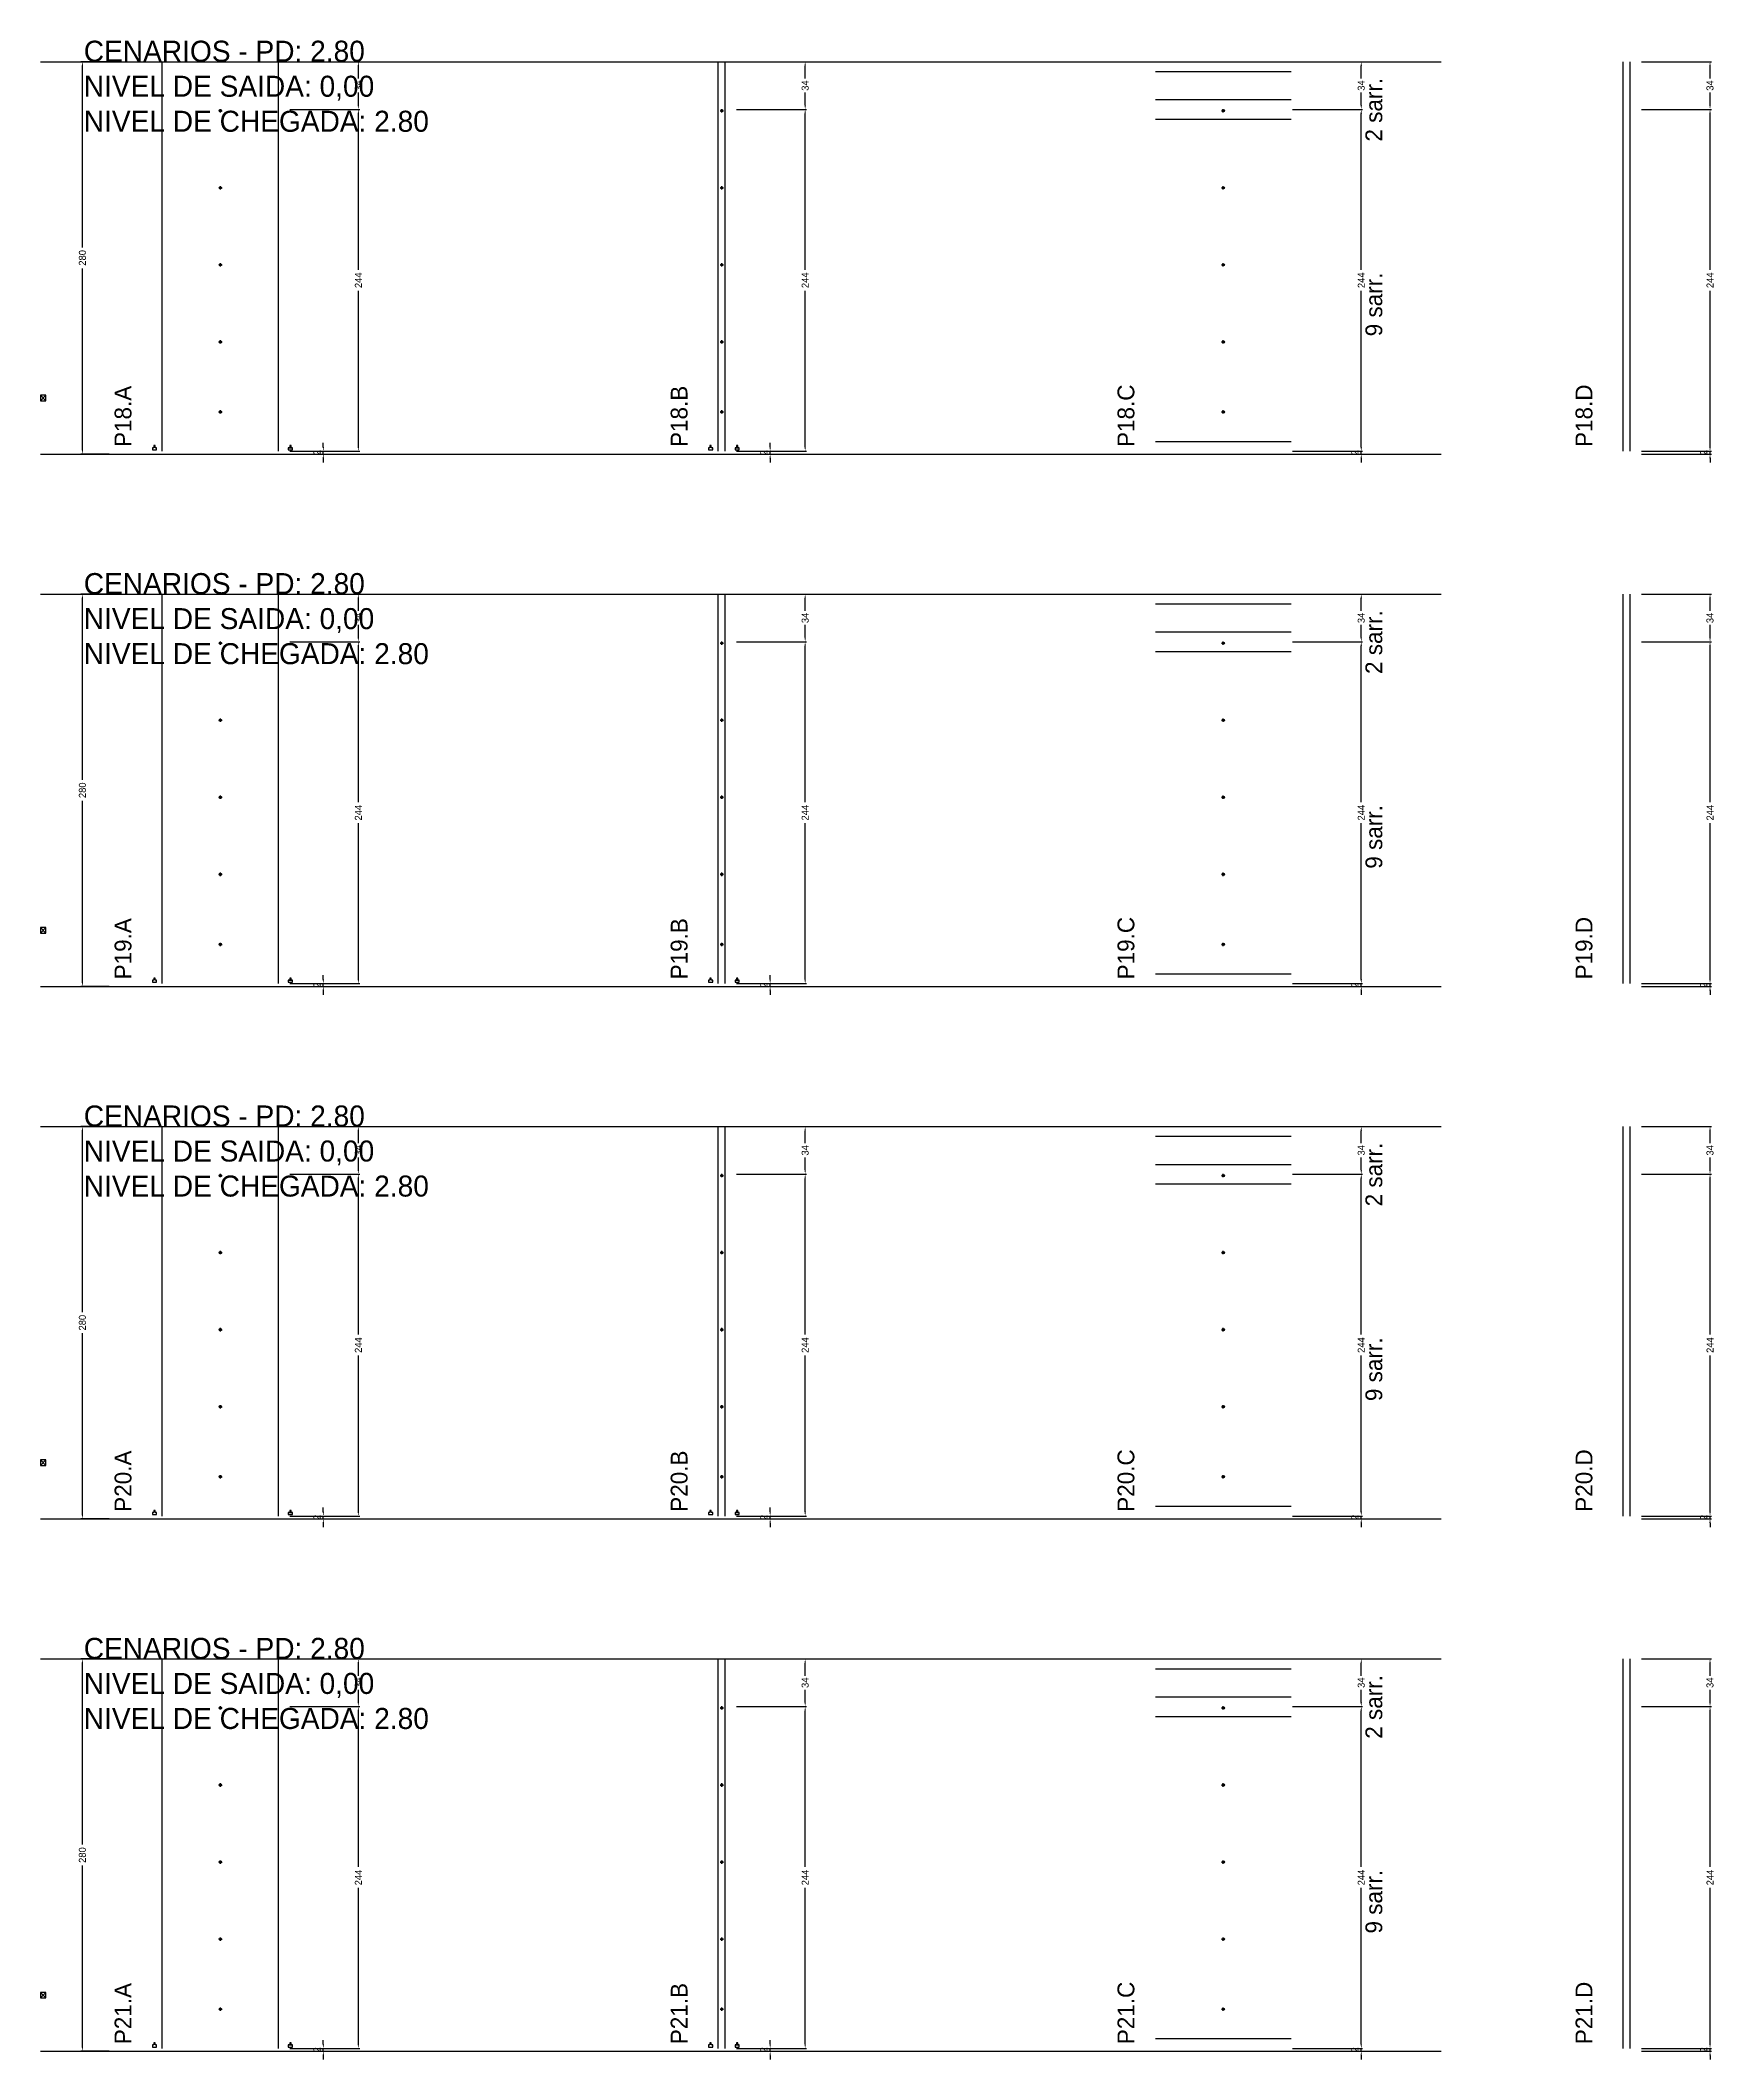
# Model space of a CAD drawing. Header units: centimetres. Extents: x -7000 to 4307, y -13306 to 295.
# Drawn here: x -7000 to -5805, y -7986 to -6545 of the extents above; entities that cross this region are included whole.
import ezdxf

# ---------------------------------------------------------------- set-up
doc = ezdxf.new("R2010")
doc.units = ezdxf.units.CM
doc.linetypes.add('DASHED', pattern=[2, -2])
for name, color, linetype in [('COTA', 241, 'Continuous'), ('COTAS FURACAO', 16, 'Continuous'), ('NOMENCLATURA', 7, 'Continuous'), ('Nível', 160, 'Continuous'), ('SARR_2.2x7', 40, 'Continuous')]:
    doc.layers.add(name, color=color, linetype=linetype)
doc.dimstyles.new('PAINEL-NOVA', dxfattribs={"dimtxt": 5, "dimasz": 3, "dimexe": 1, "dimexo": 1, "dimgap": 1, "dimtad": 1, "dimcen": 2.5, "dimazin": 3, "dimtfac": 1, "dimtmove": 0, "dimatfit": 3})

msp = doc.modelspace()

# ---------------------------------------------------------------- texts
at = {"layer": 'NOMENCLATURA'}
for s, p in [('CENARIOS - PD: 2.80', (-6969, -6560)), ('NIVEL DE SAIDA: 0,00', (-6969, -6585)), ('NIVEL DE CHEGADA: 2.80', (-6969, -6610)), ('CENARIOS - PD: 2.80', (-6969, -6940)), ('NIVEL DE SAIDA: 0,00', (-6969, -6965)), ('NIVEL DE CHEGADA: 2.80', (-6969, -6990)), ('CENARIOS - PD: 2.80', (-6969, -7320)), ('NIVEL DE SAIDA: 0,00', (-6969, -7345)), ('NIVEL DE CHEGADA: 2.80', (-6969, -7370)), ('CENARIOS - PD: 2.80', (-6969, -7700)), ('NIVEL DE SAIDA: 0,00', (-6969, -7725)), ('NIVEL DE CHEGADA: 2.80', (-6969, -7750))]:
    msp.add_text(s, height=15, dxfattribs=at).set_placement(p)
for s, p in [('2 sarr.', (-6042, -6617)), ('9 sarr.', (-6042, -6756)), ('P18.A', (-6935, -6835)), ('P18.B', (-6538, -6835)), ('P18.C', (-6219, -6835)), ('P18.D', (-5892, -6835)), ('2 sarr.', (-6042, -6997)), ('9 sarr.', (-6042, -7136)), ('P19.A', (-6935, -7215)), ('P19.B', (-6538, -7215)), ('P19.C', (-6219, -7215)), ('P19.D', (-5892, -7215)), ('2 sarr.', (-6042, -7377)), ('9 sarr.', (-6042, -7516)), ('P20.A', (-6935, -7595)), ('P20.C', (-6219, -7595)), ('P20.D', (-5892, -7595)), ('P20.B', (-6538, -7595)), ('2 sarr.', (-6042, -7757)), ('9 sarr.', (-6042, -7896)), ('P21.A', (-6935, -7975)), ('P21.B', (-6538, -7975)), ('P21.C', (-6219, -7975)), ('P21.D', (-5892, -7975))]:
    msp.add_text(s, height=12, rotation=90, dxfattribs=at).set_placement(p)

# ---------------------------------------------------------------- blocks, each defined once
blk = doc.blocks.new('_CLOSEDFILLED')
at = {"color": 0, "linetype": 'BYBLOCK'}
blk.add_solid([(-1, 0.16), (0, 0), (-1, -0.16)], dxfattribs=at)
blk = doc.blocks.new('*D681')
for p, q in [((-6951, -7700), (-6971, -7700)), ((-6970, -7832.5), (-6970, -7703)), ((-6970, -7977), (-6970, -7847.5)), ((-6951, -7980), (-6971, -7980))]:
    blk.add_line(p, q)
at = {"layer": 'Defpoints'}
for p in [(-6950, -7700), (-6970, -7980), (-6950, -7980)]:
    blk.add_point(p, dxfattribs=at)
at = {"layer": 'COTA', "xscale": 3, "yscale": 3}
for p, rotation in [((-6970, -7700), 90), ((-6970, -7980), 270)]:
    blk.add_blockref('_CLOSEDFILLED', p, dxfattribs=dict(at, rotation=rotation))
at = {"layer": 'COTA', "insert": (-6970, -7840), "char_height": 5, "attachment_point": 5, "rotation": 90}
blk.add_mtext('280', dxfattribs=at)
blk = doc.blocks.new('MULDURA')
at = {"layer": 'Paineis'}
for p, q in [((0, 0), (4, 4)), ((4, 0), (0, 4))]:
    blk.add_line(p, q, dxfattribs=at)
blk.add_lwpolyline([(0, 0), (4, 0), (4, 4), (0, 4)], close=True, dxfattribs=at)
blk = doc.blocks.new('*D683')
for p, q in [((-6822, -7734), (-6772, -7734)), ((-6773, -7848.5), (-6773, -7737)), ((-6773, -7975), (-6773, -7863.5)), ((-6822, -7978), (-6772, -7978))]:
    blk.add_line(p, q)
at = {"layer": 'Defpoints'}
for p in [(-6823, -7734), (-6823, -7978), (-6773, -7978)]:
    blk.add_point(p, dxfattribs=at)
at = {"layer": 'COTA', "xscale": 3, "yscale": 3}
for p, rotation in [((-6773, -7734), 90), ((-6773, -7978), 270)]:
    blk.add_blockref('_CLOSEDFILLED', p, dxfattribs=dict(at, rotation=rotation))
at = {"layer": 'COTA', "insert": (-6773, -7856), "char_height": 5, "attachment_point": 5, "rotation": 90}
blk.add_mtext('244', dxfattribs=at)
blk = doc.blocks.new('*D684')
for p, q in [((-6822, -7700), (-6772, -7700)), ((-6773, -7712), (-6773, -7703)), ((-6773, -7731), (-6773, -7722)), ((-6822, -7734), (-6772, -7734))]:
    blk.add_line(p, q)
at = {"layer": 'Defpoints'}
for p in [(-6823, -7700), (-6823, -7734), (-6773, -7734)]:
    blk.add_point(p, dxfattribs=at)
at = {"layer": 'COTA', "xscale": 3, "yscale": 3}
for p, rotation in [((-6773, -7700), 90), ((-6773, -7734), 270)]:
    blk.add_blockref('_CLOSEDFILLED', p, dxfattribs=dict(at, rotation=rotation))
at = {"layer": 'COTA', "insert": (-6773, -7717), "char_height": 5, "attachment_point": 5, "rotation": 90}
blk.add_mtext('34', dxfattribs=at)
blk = doc.blocks.new('SLIPTEE')
at = {"layer": 'Paineis'}
blk.add_lwpolyline([(0, 0), (3, 0), (3, 1.5), (2, 1.5), (2, 3), (1, 3), (1, 1.5), (0, 1.5)], close=True, dxfattribs=at)
blk = doc.blocks.new('SLIPTDD')
at = {"layer": 'Paineis'}
blk.add_line((0, 1.5), (3, 1.5), dxfattribs=at)
blk.add_lwpolyline([(0, 0), (3, 0), (3, 1.5), (2, 1.5), (2, 3), (1, 3), (1, 1.5), (0, 1.5)], close=True, dxfattribs=at)
blk = doc.blocks.new('furacao')
at = {"layer": 'COTAS FURACAO'}
for p, q in [((-1.2, 0), (1.2, 0)), ((0, -1.2), (0, 1.2))]:
    blk.add_line(p, q, dxfattribs=at)
blk.add_circle((0, 0), 0.8, dxfattribs=at)
blk = doc.blocks.new('*D686')
for p, q in [((-6503, -7734), (-6453, -7734)), ((-6454, -7848.5), (-6454, -7737)), ((-6454, -7975), (-6454, -7863.5)), ((-6503, -7978), (-6453, -7978))]:
    blk.add_line(p, q)
at = {"layer": 'Defpoints'}
for p in [(-6504, -7734), (-6504, -7978), (-6454, -7978)]:
    blk.add_point(p, dxfattribs=at)
at = {"layer": 'COTA', "xscale": 3, "yscale": 3}
for p, rotation in [((-6454, -7734), 90), ((-6454, -7978), 270)]:
    blk.add_blockref('_CLOSEDFILLED', p, dxfattribs=dict(at, rotation=rotation))
at = {"layer": 'COTA', "insert": (-6454, -7856), "char_height": 5, "attachment_point": 5, "rotation": 90}
blk.add_mtext('244', dxfattribs=at)
blk = doc.blocks.new('*D687')
for p, q in [((-6503, -7700), (-6453, -7700)), ((-6454, -7712), (-6454, -7703)), ((-6454, -7731), (-6454, -7722)), ((-6503, -7734), (-6453, -7734))]:
    blk.add_line(p, q)
at = {"layer": 'Defpoints'}
for p in [(-6504, -7700), (-6504, -7734), (-6454, -7734)]:
    blk.add_point(p, dxfattribs=at)
at = {"layer": 'COTA', "xscale": 3, "yscale": 3}
for p, rotation in [((-6454, -7700), 90), ((-6454, -7734), 270)]:
    blk.add_blockref('_CLOSEDFILLED', p, dxfattribs=dict(at, rotation=rotation))
at = {"layer": 'COTA', "insert": (-6454, -7717), "char_height": 5, "attachment_point": 5, "rotation": 90}
blk.add_mtext('34', dxfattribs=at)
blk = doc.blocks.new('*D689')
for p, q in [((-6106, -7734), (-6056, -7734)), ((-6057, -7848.5), (-6057, -7737)), ((-6057, -7975), (-6057, -7863.5)), ((-6106, -7978), (-6056, -7978))]:
    blk.add_line(p, q)
at = {"layer": 'Defpoints'}
for p in [(-6107, -7734), (-6107, -7978), (-6057, -7978)]:
    blk.add_point(p, dxfattribs=at)
at = {"layer": 'COTA', "xscale": 3, "yscale": 3}
for p, rotation in [((-6057, -7734), 90), ((-6057, -7978), 270)]:
    blk.add_blockref('_CLOSEDFILLED', p, dxfattribs=dict(at, rotation=rotation))
at = {"layer": 'COTA', "insert": (-6057, -7856), "char_height": 5, "attachment_point": 5, "rotation": 90}
blk.add_mtext('244', dxfattribs=at)
blk = doc.blocks.new('*D690')
for p, q in [((-6106, -7700), (-6056, -7700)), ((-6057, -7712), (-6057, -7703)), ((-6057, -7731), (-6057, -7722)), ((-6106, -7734), (-6056, -7734))]:
    blk.add_line(p, q)
at = {"layer": 'Defpoints'}
for p in [(-6107, -7700), (-6107, -7734), (-6057, -7734)]:
    blk.add_point(p, dxfattribs=at)
at = {"layer": 'COTA', "xscale": 3, "yscale": 3}
for p, rotation in [((-6057, -7700), 90), ((-6057, -7734), 270)]:
    blk.add_blockref('_CLOSEDFILLED', p, dxfattribs=dict(at, rotation=rotation))
at = {"layer": 'COTA', "insert": (-6057, -7717), "char_height": 5, "attachment_point": 5, "rotation": 90}
blk.add_mtext('34', dxfattribs=at)
blk = doc.blocks.new('*D692')
for p, q in [((-5857, -7734), (-5807, -7734)), ((-5808, -7848.5), (-5808, -7737)), ((-5808, -7975), (-5808, -7863.5)), ((-5857, -7978), (-5807, -7978))]:
    blk.add_line(p, q)
at = {"layer": 'Defpoints'}
for p in [(-5858, -7734), (-5858, -7978), (-5808, -7978)]:
    blk.add_point(p, dxfattribs=at)
at = {"layer": 'COTA', "xscale": 3, "yscale": 3}
for p, rotation in [((-5808, -7734), 90), ((-5808, -7978), 270)]:
    blk.add_blockref('_CLOSEDFILLED', p, dxfattribs=dict(at, rotation=rotation))
at = {"layer": 'COTA', "insert": (-5808, -7856), "char_height": 5, "attachment_point": 5, "rotation": 90}
blk.add_mtext('244', dxfattribs=at)
blk = doc.blocks.new('*D693')
for p, q in [((-5857, -7700), (-5807, -7700)), ((-5808, -7712), (-5808, -7703)), ((-5808, -7731), (-5808, -7722)), ((-5857, -7734), (-5807, -7734))]:
    blk.add_line(p, q)
at = {"layer": 'Defpoints'}
for p in [(-5858, -7700), (-5858, -7734), (-5808, -7734)]:
    blk.add_point(p, dxfattribs=at)
at = {"layer": 'COTA', "xscale": 3, "yscale": 3}
for p, rotation in [((-5808, -7700), 90), ((-5808, -7734), 270)]:
    blk.add_blockref('_CLOSEDFILLED', p, dxfattribs=dict(at, rotation=rotation))
at = {"layer": 'COTA', "insert": (-5808, -7717), "char_height": 5, "attachment_point": 5, "rotation": 90}
blk.add_mtext('34', dxfattribs=at)
blk = doc.blocks.new('*D647')
for p, q in [((-6951, -7320), (-6971, -7320)), ((-6970, -7452.5), (-6970, -7323)), ((-6970, -7597), (-6970, -7467.5)), ((-6951, -7600), (-6971, -7600))]:
    blk.add_line(p, q)
at = {"layer": 'Defpoints'}
for p in [(-6950, -7320), (-6970, -7600), (-6950, -7600)]:
    blk.add_point(p, dxfattribs=at)
at = {"layer": 'COTA', "xscale": 3, "yscale": 3}
for p, rotation in [((-6970, -7320), 90), ((-6970, -7600), 270)]:
    blk.add_blockref('_CLOSEDFILLED', p, dxfattribs=dict(at, rotation=rotation))
at = {"layer": 'COTA', "insert": (-6970, -7460), "char_height": 5, "attachment_point": 5, "rotation": 90}
blk.add_mtext('280', dxfattribs=at)
blk = doc.blocks.new('*D649')
for p, q in [((-6822, -7354), (-6772, -7354)), ((-6773, -7468.5), (-6773, -7357)), ((-6773, -7595), (-6773, -7483.5)), ((-6822, -7598), (-6772, -7598))]:
    blk.add_line(p, q)
at = {"layer": 'Defpoints'}
for p in [(-6823, -7354), (-6823, -7598), (-6773, -7598)]:
    blk.add_point(p, dxfattribs=at)
at = {"layer": 'COTA', "xscale": 3, "yscale": 3}
for p, rotation in [((-6773, -7354), 90), ((-6773, -7598), 270)]:
    blk.add_blockref('_CLOSEDFILLED', p, dxfattribs=dict(at, rotation=rotation))
at = {"layer": 'COTA', "insert": (-6773, -7476), "char_height": 5, "attachment_point": 5, "rotation": 90}
blk.add_mtext('244', dxfattribs=at)
blk = doc.blocks.new('*D650')
for p, q in [((-6822, -7320), (-6772, -7320)), ((-6773, -7332), (-6773, -7323)), ((-6773, -7351), (-6773, -7342)), ((-6822, -7354), (-6772, -7354))]:
    blk.add_line(p, q)
at = {"layer": 'Defpoints'}
for p in [(-6823, -7320), (-6823, -7354), (-6773, -7354)]:
    blk.add_point(p, dxfattribs=at)
at = {"layer": 'COTA', "xscale": 3, "yscale": 3}
for p, rotation in [((-6773, -7320), 90), ((-6773, -7354), 270)]:
    blk.add_blockref('_CLOSEDFILLED', p, dxfattribs=dict(at, rotation=rotation))
at = {"layer": 'COTA', "insert": (-6773, -7337), "char_height": 5, "attachment_point": 5, "rotation": 90}
blk.add_mtext('34', dxfattribs=at)
blk = doc.blocks.new('*D652')
for p, q in [((-6503, -7354), (-6453, -7354)), ((-6454, -7468.5), (-6454, -7357)), ((-6454, -7595), (-6454, -7483.5)), ((-6503, -7598), (-6453, -7598))]:
    blk.add_line(p, q)
at = {"layer": 'Defpoints'}
for p in [(-6504, -7354), (-6504, -7598), (-6454, -7598)]:
    blk.add_point(p, dxfattribs=at)
at = {"layer": 'COTA', "xscale": 3, "yscale": 3}
for p, rotation in [((-6454, -7354), 90), ((-6454, -7598), 270)]:
    blk.add_blockref('_CLOSEDFILLED', p, dxfattribs=dict(at, rotation=rotation))
at = {"layer": 'COTA', "insert": (-6454, -7476), "char_height": 5, "attachment_point": 5, "rotation": 90}
blk.add_mtext('244', dxfattribs=at)
blk = doc.blocks.new('*D653')
for p, q in [((-6503, -7320), (-6453, -7320)), ((-6454, -7332), (-6454, -7323)), ((-6454, -7351), (-6454, -7342)), ((-6503, -7354), (-6453, -7354))]:
    blk.add_line(p, q)
at = {"layer": 'Defpoints'}
for p in [(-6504, -7320), (-6504, -7354), (-6454, -7354)]:
    blk.add_point(p, dxfattribs=at)
at = {"layer": 'COTA', "xscale": 3, "yscale": 3}
for p, rotation in [((-6454, -7320), 90), ((-6454, -7354), 270)]:
    blk.add_blockref('_CLOSEDFILLED', p, dxfattribs=dict(at, rotation=rotation))
at = {"layer": 'COTA', "insert": (-6454, -7337), "char_height": 5, "attachment_point": 5, "rotation": 90}
blk.add_mtext('34', dxfattribs=at)
blk = doc.blocks.new('*D655')
for p, q in [((-6106, -7354), (-6056, -7354)), ((-6057, -7468.5), (-6057, -7357)), ((-6057, -7595), (-6057, -7483.5)), ((-6106, -7598), (-6056, -7598))]:
    blk.add_line(p, q)
at = {"layer": 'Defpoints'}
for p in [(-6107, -7354), (-6107, -7598), (-6057, -7598)]:
    blk.add_point(p, dxfattribs=at)
at = {"layer": 'COTA', "xscale": 3, "yscale": 3}
for p, rotation in [((-6057, -7354), 90), ((-6057, -7598), 270)]:
    blk.add_blockref('_CLOSEDFILLED', p, dxfattribs=dict(at, rotation=rotation))
at = {"layer": 'COTA', "insert": (-6057, -7476), "char_height": 5, "attachment_point": 5, "rotation": 90}
blk.add_mtext('244', dxfattribs=at)
blk = doc.blocks.new('*D656')
for p, q in [((-6106, -7320), (-6056, -7320)), ((-6057, -7332), (-6057, -7323)), ((-6057, -7351), (-6057, -7342)), ((-6106, -7354), (-6056, -7354))]:
    blk.add_line(p, q)
at = {"layer": 'Defpoints'}
for p in [(-6107, -7320), (-6107, -7354), (-6057, -7354)]:
    blk.add_point(p, dxfattribs=at)
at = {"layer": 'COTA', "xscale": 3, "yscale": 3}
for p, rotation in [((-6057, -7320), 90), ((-6057, -7354), 270)]:
    blk.add_blockref('_CLOSEDFILLED', p, dxfattribs=dict(at, rotation=rotation))
at = {"layer": 'COTA', "insert": (-6057, -7337), "char_height": 5, "attachment_point": 5, "rotation": 90}
blk.add_mtext('34', dxfattribs=at)
blk = doc.blocks.new('*D658')
for p, q in [((-5857, -7354), (-5807, -7354)), ((-5808, -7468.5), (-5808, -7357)), ((-5808, -7595), (-5808, -7483.5)), ((-5857, -7598), (-5807, -7598))]:
    blk.add_line(p, q)
at = {"layer": 'Defpoints'}
for p in [(-5858, -7354), (-5858, -7598), (-5808, -7598)]:
    blk.add_point(p, dxfattribs=at)
at = {"layer": 'COTA', "xscale": 3, "yscale": 3}
for p, rotation in [((-5808, -7354), 90), ((-5808, -7598), 270)]:
    blk.add_blockref('_CLOSEDFILLED', p, dxfattribs=dict(at, rotation=rotation))
at = {"layer": 'COTA', "insert": (-5808, -7476), "char_height": 5, "attachment_point": 5, "rotation": 90}
blk.add_mtext('244', dxfattribs=at)
blk = doc.blocks.new('*D659')
for p, q in [((-5857, -7320), (-5807, -7320)), ((-5808, -7332), (-5808, -7323)), ((-5808, -7351), (-5808, -7342)), ((-5857, -7354), (-5807, -7354))]:
    blk.add_line(p, q)
at = {"layer": 'Defpoints'}
for p in [(-5858, -7320), (-5858, -7354), (-5808, -7354)]:
    blk.add_point(p, dxfattribs=at)
at = {"layer": 'COTA', "xscale": 3, "yscale": 3}
for p, rotation in [((-5808, -7320), 90), ((-5808, -7354), 270)]:
    blk.add_blockref('_CLOSEDFILLED', p, dxfattribs=dict(at, rotation=rotation))
at = {"layer": 'COTA', "insert": (-5808, -7337), "char_height": 5, "attachment_point": 5, "rotation": 90}
blk.add_mtext('34', dxfattribs=at)
blk = doc.blocks.new('*D613')
for p, q in [((-6951, -6940), (-6971, -6940)), ((-6970, -7072.5), (-6970, -6943)), ((-6970, -7217), (-6970, -7087.5)), ((-6951, -7220), (-6971, -7220))]:
    blk.add_line(p, q)
at = {"layer": 'Defpoints'}
for p in [(-6950, -6940), (-6970, -7220), (-6950, -7220)]:
    blk.add_point(p, dxfattribs=at)
at = {"layer": 'COTA', "xscale": 3, "yscale": 3}
for p, rotation in [((-6970, -6940), 90), ((-6970, -7220), 270)]:
    blk.add_blockref('_CLOSEDFILLED', p, dxfattribs=dict(at, rotation=rotation))
at = {"layer": 'COTA', "insert": (-6970, -7080), "char_height": 5, "attachment_point": 5, "rotation": 90}
blk.add_mtext('280', dxfattribs=at)
blk = doc.blocks.new('*D615')
for p, q in [((-6822, -6974), (-6772, -6974)), ((-6773, -7088.5), (-6773, -6977)), ((-6773, -7215), (-6773, -7103.5)), ((-6822, -7218), (-6772, -7218))]:
    blk.add_line(p, q)
at = {"layer": 'Defpoints'}
for p in [(-6823, -6974), (-6823, -7218), (-6773, -7218)]:
    blk.add_point(p, dxfattribs=at)
at = {"layer": 'COTA', "xscale": 3, "yscale": 3}
for p, rotation in [((-6773, -6974), 90), ((-6773, -7218), 270)]:
    blk.add_blockref('_CLOSEDFILLED', p, dxfattribs=dict(at, rotation=rotation))
at = {"layer": 'COTA', "insert": (-6773, -7096), "char_height": 5, "attachment_point": 5, "rotation": 90}
blk.add_mtext('244', dxfattribs=at)
blk = doc.blocks.new('*D616')
for p, q in [((-6822, -6940), (-6772, -6940)), ((-6773, -6952), (-6773, -6943)), ((-6822, -6974), (-6772, -6974)), ((-6773, -6971), (-6773, -6962))]:
    blk.add_line(p, q)
at = {"layer": 'Defpoints'}
for p in [(-6823, -6940), (-6823, -6974), (-6773, -6974)]:
    blk.add_point(p, dxfattribs=at)
at = {"layer": 'COTA', "xscale": 3, "yscale": 3}
for p, rotation in [((-6773, -6940), 90), ((-6773, -6974), 270)]:
    blk.add_blockref('_CLOSEDFILLED', p, dxfattribs=dict(at, rotation=rotation))
at = {"layer": 'COTA', "insert": (-6773, -6957), "char_height": 5, "attachment_point": 5, "rotation": 90}
blk.add_mtext('34', dxfattribs=at)
blk = doc.blocks.new('*D618')
for p, q in [((-6503, -6974), (-6453, -6974)), ((-6454, -7088.5), (-6454, -6977)), ((-6454, -7215), (-6454, -7103.5)), ((-6503, -7218), (-6453, -7218))]:
    blk.add_line(p, q)
at = {"layer": 'Defpoints'}
for p in [(-6504, -6974), (-6504, -7218), (-6454, -7218)]:
    blk.add_point(p, dxfattribs=at)
at = {"layer": 'COTA', "xscale": 3, "yscale": 3}
for p, rotation in [((-6454, -6974), 90), ((-6454, -7218), 270)]:
    blk.add_blockref('_CLOSEDFILLED', p, dxfattribs=dict(at, rotation=rotation))
at = {"layer": 'COTA', "insert": (-6454, -7096), "char_height": 5, "attachment_point": 5, "rotation": 90}
blk.add_mtext('244', dxfattribs=at)
blk = doc.blocks.new('*D619')
for p, q in [((-6503, -6940), (-6453, -6940)), ((-6454, -6952), (-6454, -6943)), ((-6503, -6974), (-6453, -6974)), ((-6454, -6971), (-6454, -6962))]:
    blk.add_line(p, q)
at = {"layer": 'Defpoints'}
for p in [(-6504, -6940), (-6504, -6974), (-6454, -6974)]:
    blk.add_point(p, dxfattribs=at)
at = {"layer": 'COTA', "xscale": 3, "yscale": 3}
for p, rotation in [((-6454, -6940), 90), ((-6454, -6974), 270)]:
    blk.add_blockref('_CLOSEDFILLED', p, dxfattribs=dict(at, rotation=rotation))
at = {"layer": 'COTA', "insert": (-6454, -6957), "char_height": 5, "attachment_point": 5, "rotation": 90}
blk.add_mtext('34', dxfattribs=at)
blk = doc.blocks.new('*D621')
for p, q in [((-6106, -6974), (-6056, -6974)), ((-6057, -7088.5), (-6057, -6977)), ((-6057, -7215), (-6057, -7103.5)), ((-6106, -7218), (-6056, -7218))]:
    blk.add_line(p, q)
at = {"layer": 'Defpoints'}
for p in [(-6107, -6974), (-6107, -7218), (-6057, -7218)]:
    blk.add_point(p, dxfattribs=at)
at = {"layer": 'COTA', "xscale": 3, "yscale": 3}
for p, rotation in [((-6057, -6974), 90), ((-6057, -7218), 270)]:
    blk.add_blockref('_CLOSEDFILLED', p, dxfattribs=dict(at, rotation=rotation))
at = {"layer": 'COTA', "insert": (-6057, -7096), "char_height": 5, "attachment_point": 5, "rotation": 90}
blk.add_mtext('244', dxfattribs=at)
blk = doc.blocks.new('*D622')
for p, q in [((-6106, -6940), (-6056, -6940)), ((-6057, -6952), (-6057, -6943)), ((-6106, -6974), (-6056, -6974)), ((-6057, -6971), (-6057, -6962))]:
    blk.add_line(p, q)
at = {"layer": 'Defpoints'}
for p in [(-6107, -6940), (-6107, -6974), (-6057, -6974)]:
    blk.add_point(p, dxfattribs=at)
at = {"layer": 'COTA', "xscale": 3, "yscale": 3}
for p, rotation in [((-6057, -6940), 90), ((-6057, -6974), 270)]:
    blk.add_blockref('_CLOSEDFILLED', p, dxfattribs=dict(at, rotation=rotation))
at = {"layer": 'COTA', "insert": (-6057, -6957), "char_height": 5, "attachment_point": 5, "rotation": 90}
blk.add_mtext('34', dxfattribs=at)
blk = doc.blocks.new('*D624')
for p, q in [((-5857, -6974), (-5807, -6974)), ((-5808, -7088.5), (-5808, -6977)), ((-5808, -7215), (-5808, -7103.5)), ((-5857, -7218), (-5807, -7218))]:
    blk.add_line(p, q)
at = {"layer": 'Defpoints'}
for p in [(-5858, -6974), (-5858, -7218), (-5808, -7218)]:
    blk.add_point(p, dxfattribs=at)
at = {"layer": 'COTA', "xscale": 3, "yscale": 3}
for p, rotation in [((-5808, -6974), 90), ((-5808, -7218), 270)]:
    blk.add_blockref('_CLOSEDFILLED', p, dxfattribs=dict(at, rotation=rotation))
at = {"layer": 'COTA', "insert": (-5808, -7096), "char_height": 5, "attachment_point": 5, "rotation": 90}
blk.add_mtext('244', dxfattribs=at)
blk = doc.blocks.new('*D625')
for p, q in [((-5857, -6940), (-5807, -6940)), ((-5808, -6952), (-5808, -6943)), ((-5857, -6974), (-5807, -6974)), ((-5808, -6971), (-5808, -6962))]:
    blk.add_line(p, q)
at = {"layer": 'Defpoints'}
for p in [(-5858, -6940), (-5858, -6974), (-5808, -6974)]:
    blk.add_point(p, dxfattribs=at)
at = {"layer": 'COTA', "xscale": 3, "yscale": 3}
for p, rotation in [((-5808, -6940), 90), ((-5808, -6974), 270)]:
    blk.add_blockref('_CLOSEDFILLED', p, dxfattribs=dict(at, rotation=rotation))
at = {"layer": 'COTA', "insert": (-5808, -6957), "char_height": 5, "attachment_point": 5, "rotation": 90}
blk.add_mtext('34', dxfattribs=at)
blk = doc.blocks.new('*D579')
for p, q in [((-6951, -6560), (-6971, -6560)), ((-6970, -6692.5), (-6970, -6563)), ((-6970, -6837), (-6970, -6707.5)), ((-6951, -6840), (-6971, -6840))]:
    blk.add_line(p, q)
at = {"layer": 'Defpoints'}
for p in [(-6950, -6560), (-6970, -6840), (-6950, -6840)]:
    blk.add_point(p, dxfattribs=at)
at = {"layer": 'COTA', "xscale": 3, "yscale": 3}
for p, rotation in [((-6970, -6560), 90), ((-6970, -6840), 270)]:
    blk.add_blockref('_CLOSEDFILLED', p, dxfattribs=dict(at, rotation=rotation))
at = {"layer": 'COTA', "insert": (-6970, -6700), "char_height": 5, "attachment_point": 5, "rotation": 90}
blk.add_mtext('280', dxfattribs=at)
blk = doc.blocks.new('*D581')
for p, q in [((-6822, -6594), (-6772, -6594)), ((-6773, -6708.5), (-6773, -6597)), ((-6773, -6835), (-6773, -6723.5)), ((-6822, -6838), (-6772, -6838))]:
    blk.add_line(p, q)
at = {"layer": 'Defpoints'}
for p in [(-6823, -6594), (-6823, -6838), (-6773, -6838)]:
    blk.add_point(p, dxfattribs=at)
at = {"layer": 'COTA', "xscale": 3, "yscale": 3}
for p, rotation in [((-6773, -6594), 90), ((-6773, -6838), 270)]:
    blk.add_blockref('_CLOSEDFILLED', p, dxfattribs=dict(at, rotation=rotation))
at = {"layer": 'COTA', "insert": (-6773, -6716), "char_height": 5, "attachment_point": 5, "rotation": 90}
blk.add_mtext('244', dxfattribs=at)
blk = doc.blocks.new('*D582')
for p, q in [((-6822, -6560), (-6772, -6560)), ((-6773, -6572), (-6773, -6563)), ((-6773, -6591), (-6773, -6582)), ((-6822, -6594), (-6772, -6594))]:
    blk.add_line(p, q)
at = {"layer": 'Defpoints'}
for p in [(-6823, -6560), (-6823, -6594), (-6773, -6594)]:
    blk.add_point(p, dxfattribs=at)
at = {"layer": 'COTA', "xscale": 3, "yscale": 3}
for p, rotation in [((-6773, -6560), 90), ((-6773, -6594), 270)]:
    blk.add_blockref('_CLOSEDFILLED', p, dxfattribs=dict(at, rotation=rotation))
at = {"layer": 'COTA', "insert": (-6773, -6577), "char_height": 5, "attachment_point": 5, "rotation": 90}
blk.add_mtext('34', dxfattribs=at)
blk = doc.blocks.new('*D584')
for p, q in [((-6503, -6594), (-6453, -6594)), ((-6454, -6708.5), (-6454, -6597)), ((-6454, -6835), (-6454, -6723.5)), ((-6503, -6838), (-6453, -6838))]:
    blk.add_line(p, q)
at = {"layer": 'Defpoints'}
for p in [(-6504, -6594), (-6504, -6838), (-6454, -6838)]:
    blk.add_point(p, dxfattribs=at)
at = {"layer": 'COTA', "xscale": 3, "yscale": 3}
for p, rotation in [((-6454, -6594), 90), ((-6454, -6838), 270)]:
    blk.add_blockref('_CLOSEDFILLED', p, dxfattribs=dict(at, rotation=rotation))
at = {"layer": 'COTA', "insert": (-6454, -6716), "char_height": 5, "attachment_point": 5, "rotation": 90}
blk.add_mtext('244', dxfattribs=at)
blk = doc.blocks.new('*D585')
for p, q in [((-6503, -6560), (-6453, -6560)), ((-6454, -6572), (-6454, -6563)), ((-6454, -6591), (-6454, -6582)), ((-6503, -6594), (-6453, -6594))]:
    blk.add_line(p, q)
at = {"layer": 'Defpoints'}
for p in [(-6504, -6560), (-6504, -6594), (-6454, -6594)]:
    blk.add_point(p, dxfattribs=at)
at = {"layer": 'COTA', "xscale": 3, "yscale": 3}
for p, rotation in [((-6454, -6560), 90), ((-6454, -6594), 270)]:
    blk.add_blockref('_CLOSEDFILLED', p, dxfattribs=dict(at, rotation=rotation))
at = {"layer": 'COTA', "insert": (-6454, -6577), "char_height": 5, "attachment_point": 5, "rotation": 90}
blk.add_mtext('34', dxfattribs=at)
blk = doc.blocks.new('*D587')
for p, q in [((-6106, -6594), (-6056, -6594)), ((-6057, -6708.5), (-6057, -6597)), ((-6057, -6835), (-6057, -6723.5)), ((-6106, -6838), (-6056, -6838))]:
    blk.add_line(p, q)
at = {"layer": 'Defpoints'}
for p in [(-6107, -6594), (-6107, -6838), (-6057, -6838)]:
    blk.add_point(p, dxfattribs=at)
at = {"layer": 'COTA', "xscale": 3, "yscale": 3}
for p, rotation in [((-6057, -6594), 90), ((-6057, -6838), 270)]:
    blk.add_blockref('_CLOSEDFILLED', p, dxfattribs=dict(at, rotation=rotation))
at = {"layer": 'COTA', "insert": (-6057, -6716), "char_height": 5, "attachment_point": 5, "rotation": 90}
blk.add_mtext('244', dxfattribs=at)
blk = doc.blocks.new('*D588')
for p, q in [((-6106, -6560), (-6056, -6560)), ((-6057, -6572), (-6057, -6563)), ((-6057, -6591), (-6057, -6582)), ((-6106, -6594), (-6056, -6594))]:
    blk.add_line(p, q)
at = {"layer": 'Defpoints'}
for p in [(-6107, -6560), (-6107, -6594), (-6057, -6594)]:
    blk.add_point(p, dxfattribs=at)
at = {"layer": 'COTA', "xscale": 3, "yscale": 3}
for p, rotation in [((-6057, -6560), 90), ((-6057, -6594), 270)]:
    blk.add_blockref('_CLOSEDFILLED', p, dxfattribs=dict(at, rotation=rotation))
at = {"layer": 'COTA', "insert": (-6057, -6577), "char_height": 5, "attachment_point": 5, "rotation": 90}
blk.add_mtext('34', dxfattribs=at)
blk = doc.blocks.new('*D590')
for p, q in [((-5857, -6594), (-5807, -6594)), ((-5808, -6708.5), (-5808, -6597)), ((-5808, -6835), (-5808, -6723.5)), ((-5857, -6838), (-5807, -6838))]:
    blk.add_line(p, q)
at = {"layer": 'Defpoints'}
for p in [(-5858, -6594), (-5858, -6838), (-5808, -6838)]:
    blk.add_point(p, dxfattribs=at)
at = {"layer": 'COTA', "xscale": 3, "yscale": 3}
for p, rotation in [((-5808, -6594), 90), ((-5808, -6838), 270)]:
    blk.add_blockref('_CLOSEDFILLED', p, dxfattribs=dict(at, rotation=rotation))
at = {"layer": 'COTA', "insert": (-5808, -6716), "char_height": 5, "attachment_point": 5, "rotation": 90}
blk.add_mtext('244', dxfattribs=at)
blk = doc.blocks.new('*D591')
for p, q in [((-5857, -6560), (-5807, -6560)), ((-5808, -6572), (-5808, -6563)), ((-5808, -6591), (-5808, -6582)), ((-5857, -6594), (-5807, -6594))]:
    blk.add_line(p, q)
at = {"layer": 'Defpoints'}
for p in [(-5858, -6560), (-5858, -6594), (-5808, -6594)]:
    blk.add_point(p, dxfattribs=at)
at = {"layer": 'COTA', "xscale": 3, "yscale": 3}
for p, rotation in [((-5808, -6560), 90), ((-5808, -6594), 270)]:
    blk.add_blockref('_CLOSEDFILLED', p, dxfattribs=dict(at, rotation=rotation))
at = {"layer": 'COTA', "insert": (-5808, -6577), "char_height": 5, "attachment_point": 5, "rotation": 90}
blk.add_mtext('34', dxfattribs=at)

# ---------------------------------------------------------------- dimensions: what is measured, and where the dimension line sits
at = {"layer": 'COTA'}
for base, p1, p2, picture, middle in [((-6970, -6840), (-6950, -6840), (-6950, -6560), '*D579', (-6970, -6700)), ((-6773, -6594), (-6823, -6594), (-6823, -6560), '*D582', (-6773, -6577)), ((-6454, -6594), (-6504, -6594), (-6504, -6560), '*D585', (-6454, -6577)), ((-6057, -6594), (-6107, -6594), (-6107, -6560), '*D588', (-6057, -6577)), ((-5808, -6594), (-5858, -6594), (-5858, -6560), '*D591', (-5808, -6577)), ((-6773, -6838), (-6823, -6838), (-6823, -6594), '*D581', (-6773, -6716)), ((-6454, -6838), (-6504, -6838), (-6504, -6594), '*D584', (-6454, -6716)), ((-6057, -6838), (-6107, -6838), (-6107, -6594), '*D587', (-6057, -6716)), ((-5808, -6838), (-5858, -6838), (-5858, -6594), '*D590', (-5808, -6716)), ((-6970, -7220), (-6950, -7220), (-6950, -6940), '*D613', (-6970, -7080)), ((-6773, -6974), (-6823, -6974), (-6823, -6940), '*D616', (-6773, -6957)), ((-6454, -6974), (-6504, -6974), (-6504, -6940), '*D619', (-6454, -6957)), ((-6057, -6974), (-6107, -6974), (-6107, -6940), '*D622', (-6057, -6957)), ((-5808, -6974), (-5858, -6974), (-5858, -6940), '*D625', (-5808, -6957)), ((-6773, -7218), (-6823, -7218), (-6823, -6974), '*D615', (-6773, -7096)), ((-6454, -7218), (-6504, -7218), (-6504, -6974), '*D618', (-6454, -7096)), ((-6057, -7218), (-6107, -7218), (-6107, -6974), '*D621', (-6057, -7096)), ((-5808, -7218), (-5858, -7218), (-5858, -6974), '*D624', (-5808, -7096)), ((-6970, -7600), (-6950, -7600), (-6950, -7320), '*D647', (-6970, -7460)), ((-6773, -7354), (-6823, -7354), (-6823, -7320), '*D650', (-6773, -7337)), ((-6454, -7354), (-6504, -7354), (-6504, -7320), '*D653', (-6454, -7337)), ((-6057, -7354), (-6107, -7354), (-6107, -7320), '*D656', (-6057, -7337)), ((-5808, -7354), (-5858, -7354), (-5858, -7320), '*D659', (-5808, -7337)), ((-6773, -7598), (-6823, -7598), (-6823, -7354), '*D649', (-6773, -7476)), ((-6454, -7598), (-6504, -7598), (-6504, -7354), '*D652', (-6454, -7476)), ((-6057, -7598), (-6107, -7598), (-6107, -7354), '*D655', (-6057, -7476)), ((-5808, -7598), (-5858, -7598), (-5858, -7354), '*D658', (-5808, -7476)), ((-6970, -7980), (-6950, -7980), (-6950, -7700), '*D681', (-6970, -7840)), ((-6773, -7734), (-6823, -7734), (-6823, -7700), '*D684', (-6773, -7717)), ((-6454, -7734), (-6504, -7734), (-6504, -7700), '*D687', (-6454, -7717)), ((-6057, -7734), (-6107, -7734), (-6107, -7700), '*D690', (-6057, -7717)), ((-5808, -7734), (-5858, -7734), (-5858, -7700), '*D693', (-5808, -7717)), ((-6773, -7978), (-6823, -7978), (-6823, -7734), '*D683', (-6773, -7856)), ((-6454, -7978), (-6504, -7978), (-6504, -7734), '*D686', (-6454, -7856)), ((-6057, -7978), (-6107, -7978), (-6107, -7734), '*D689', (-6057, -7856)), ((-5808, -7978), (-5858, -7978), (-5858, -7734), '*D692', (-5808, -7856))]:
    dim = msp.add_linear_dim(base=base, p1=p1, p2=p2, angle=90, dimstyle='PAINEL-NOVA', dxfattribs=at)
    dim.commit()
    dim.dimension.update_dxf_attribs({"geometry": picture, "text_midpoint": middle})
for base, p1, p2 in [((-6798, -6840), (-6823, -6840), (-6823, -6838)), ((-6479, -6840), (-6504, -6840), (-6504, -6838)), ((-6057, -6840), (-6107, -6840), (-6107, -6838)), ((-5808, -6840), (-5858, -6840), (-5858, -6838)), ((-6798, -7220), (-6823, -7220), (-6823, -7218)), ((-6479, -7220), (-6504, -7220), (-6504, -7218)), ((-6057, -7220), (-6107, -7220), (-6107, -7218)), ((-5808, -7220), (-5858, -7220), (-5858, -7218)), ((-6798, -7600), (-6823, -7600), (-6823, -7598)), ((-6479, -7600), (-6504, -7600), (-6504, -7598)), ((-6057, -7600), (-6107, -7600), (-6107, -7598)), ((-5808, -7600), (-5858, -7600), (-5858, -7598)), ((-6798, -7980), (-6823, -7980), (-6823, -7978)), ((-6479, -7980), (-6504, -7980), (-6504, -7978)), ((-6057, -7980), (-6107, -7980), (-6107, -7978)), ((-5808, -7980), (-5858, -7980), (-5858, -7978))]:
    msp.add_linear_dim(base=base, p1=p1, p2=p2, angle=90, dimstyle='PAINEL-NOVA', dxfattribs=at).render()

# ---------------------------------------------------------------- linework, layer by layer
at = {"layer": 'Nível', "linetype": 'DASHED'}
for points in [[(-7000, -6560), (-6000, -6560)], [(-7000, -6840), (-6000, -6840)], [(-7000, -6940), (-6000, -6940)], [(-7000, -7220), (-6000, -7220)], [(-7000, -7320), (-6000, -7320)], [(-7000, -7600), (-6000, -7600)], [(-7000, -7700), (-6000, -7700)], [(-7000, -7980), (-6000, -7980)]]:
    msp.add_lwpolyline(points, dxfattribs=at)
at = {"layer": 'SARR_2.2x7'}
for points in [[(-6913, -6594), (-6913, -6560)], [(-6830, -6594), (-6830, -6560)], [(-6516, -6594), (-6516, -6560)], [(-6511, -6594), (-6511, -6560)], [(-6204, -6567), (-6107, -6567)], [(-5870, -6594), (-5870, -6560)], [(-5865, -6594), (-5865, -6560)], [(-6204, -6587), (-6107, -6587)], [(-6204, -6601), (-6107, -6601)], [(-6204, -6831), (-6107, -6831)], [(-6913, -6974), (-6913, -6940)], [(-6830, -6974), (-6830, -6940)], [(-6516, -6974), (-6516, -6940)], [(-6511, -6974), (-6511, -6940)], [(-5870, -6974), (-5870, -6940)], [(-5865, -6974), (-5865, -6940)], [(-6204, -6947), (-6107, -6947)], [(-6204, -6967), (-6107, -6967)], [(-6204, -6981), (-6107, -6981)], [(-6204, -7211), (-6107, -7211)], [(-6913, -7354), (-6913, -7320)], [(-6830, -7354), (-6830, -7320)], [(-6516, -7354), (-6516, -7320)], [(-6511, -7354), (-6511, -7320)], [(-5870, -7354), (-5870, -7320)], [(-5865, -7354), (-5865, -7320)], [(-6204, -7327), (-6107, -7327)], [(-6204, -7347), (-6107, -7347)], [(-6204, -7361), (-6107, -7361)], [(-6204, -7591), (-6107, -7591)], [(-6913, -7734), (-6913, -7700)], [(-6830, -7734), (-6830, -7700)], [(-6516, -7734), (-6516, -7700)], [(-6511, -7734), (-6511, -7700)], [(-6204, -7707), (-6107, -7707)], [(-5870, -7734), (-5870, -7700)], [(-5865, -7734), (-5865, -7700)], [(-6204, -7727), (-6107, -7727)], [(-6204, -7741), (-6107, -7741)], [(-6204, -7971), (-6107, -7971)]]:
    msp.add_lwpolyline(points, dxfattribs=at)
at = {"layer": 'SARR_2.2x7', "linetype": 'DASHED'}
for points in [[(-6913, -6838), (-6913, -6594)], [(-6830, -6838), (-6830, -6594)], [(-6516, -6838), (-6516, -6594)], [(-6511, -6838), (-6511, -6594)], [(-5870, -6838), (-5870, -6594)], [(-5865, -6838), (-5865, -6594)], [(-6913, -7218), (-6913, -6974)], [(-6830, -7218), (-6830, -6974)], [(-6516, -7218), (-6516, -6974)], [(-6511, -7218), (-6511, -6974)], [(-5870, -7218), (-5870, -6974)], [(-5865, -7218), (-5865, -6974)], [(-6913, -7598), (-6913, -7354)], [(-6830, -7598), (-6830, -7354)], [(-6516, -7598), (-6516, -7354)], [(-6511, -7598), (-6511, -7354)], [(-5870, -7598), (-5870, -7354)], [(-5865, -7598), (-5865, -7354)], [(-6913, -7978), (-6913, -7734)], [(-6830, -7978), (-6830, -7734)], [(-6516, -7978), (-6516, -7734)], [(-6511, -7978), (-6511, -7734)], [(-5870, -7978), (-5870, -7734)], [(-5865, -7978), (-5865, -7734)]]:
    msp.add_lwpolyline(points, dxfattribs=at)

# ---------------------------------------------------------------- block references
at = {"layer": 'COTA'}
for name, p in [('furacao', (-6871.5, -6595)), ('furacao', (-6513.5, -6595)), ('furacao', (-6155.5, -6595)), ('furacao', (-6871.5, -6650)), ('furacao', (-6513.5, -6650)), ('furacao', (-6155.5, -6650)), ('furacao', (-6871.5, -6705)), ('furacao', (-6513.5, -6705)), ('furacao', (-6155.5, -6705)), ('furacao', (-6871.5, -6760)), ('furacao', (-6513.5, -6760)), ('furacao', (-6155.5, -6760)), ('MULDURA', (-7000, -6802)), ('furacao', (-6871.5, -6810)), ('furacao', (-6513.5, -6810)), ('furacao', (-6155.5, -6810)), ('SLIPTEE', (-6920, -6837)), ('SLIPTDD', (-6823, -6837)), ('SLIPTEE', (-6523, -6837)), ('SLIPTDD', (-6504, -6837)), ('furacao', (-6871.5, -6975)), ('furacao', (-6513.5, -6975)), ('furacao', (-6155.5, -6975)), ('furacao', (-6871.5, -7030)), ('furacao', (-6513.5, -7030)), ('furacao', (-6155.5, -7030)), ('furacao', (-6871.5, -7085)), ('furacao', (-6513.5, -7085)), ('furacao', (-6155.5, -7085)), ('furacao', (-6871.5, -7140)), ('furacao', (-6513.5, -7140)), ('furacao', (-6155.5, -7140)), ('MULDURA', (-7000, -7182)), ('furacao', (-6871.5, -7190)), ('furacao', (-6513.5, -7190)), ('furacao', (-6155.5, -7190)), ('SLIPTEE', (-6920, -7217)), ('SLIPTDD', (-6823, -7217)), ('SLIPTEE', (-6523, -7217)), ('SLIPTDD', (-6504, -7217)), ('furacao', (-6871.5, -7355)), ('furacao', (-6513.5, -7355)), ('furacao', (-6155.5, -7355)), ('furacao', (-6871.5, -7410)), ('furacao', (-6513.5, -7410)), ('furacao', (-6155.5, -7410)), ('furacao', (-6871.5, -7465)), ('furacao', (-6513.5, -7465)), ('furacao', (-6155.5, -7465)), ('furacao', (-6871.5, -7520)), ('furacao', (-6513.5, -7520)), ('furacao', (-6155.5, -7520)), ('MULDURA', (-7000, -7562)), ('furacao', (-6871.5, -7570)), ('furacao', (-6513.5, -7570)), ('furacao', (-6155.5, -7570)), ('SLIPTEE', (-6920, -7597)), ('SLIPTDD', (-6823, -7597)), ('SLIPTEE', (-6523, -7597)), ('SLIPTDD', (-6504, -7597)), ('furacao', (-6871.5, -7735)), ('furacao', (-6513.5, -7735)), ('furacao', (-6155.5, -7735)), ('furacao', (-6871.5, -7790)), ('furacao', (-6513.5, -7790)), ('furacao', (-6155.5, -7790)), ('furacao', (-6871.5, -7845)), ('furacao', (-6513.5, -7845)), ('furacao', (-6155.5, -7845)), ('furacao', (-6871.5, -7900)), ('furacao', (-6513.5, -7900)), ('furacao', (-6155.5, -7900)), ('MULDURA', (-7000, -7942)), ('furacao', (-6871.5, -7950)), ('furacao', (-6513.5, -7950)), ('furacao', (-6155.5, -7950)), ('SLIPTEE', (-6920, -7977)), ('SLIPTDD', (-6823, -7977)), ('SLIPTEE', (-6523, -7977)), ('SLIPTDD', (-6504, -7977))]:
    msp.add_blockref(name, p, dxfattribs=at)

msp.set_redraw_order([(e.dxf.handle, doc.entitydb.next_handle()) for e in msp.query("TEXT MTEXT ATTDEF DIMENSION ARC_DIMENSION")])  # texts and dimensions are drawn at this point

doc.saveas('drawing.dxf')
